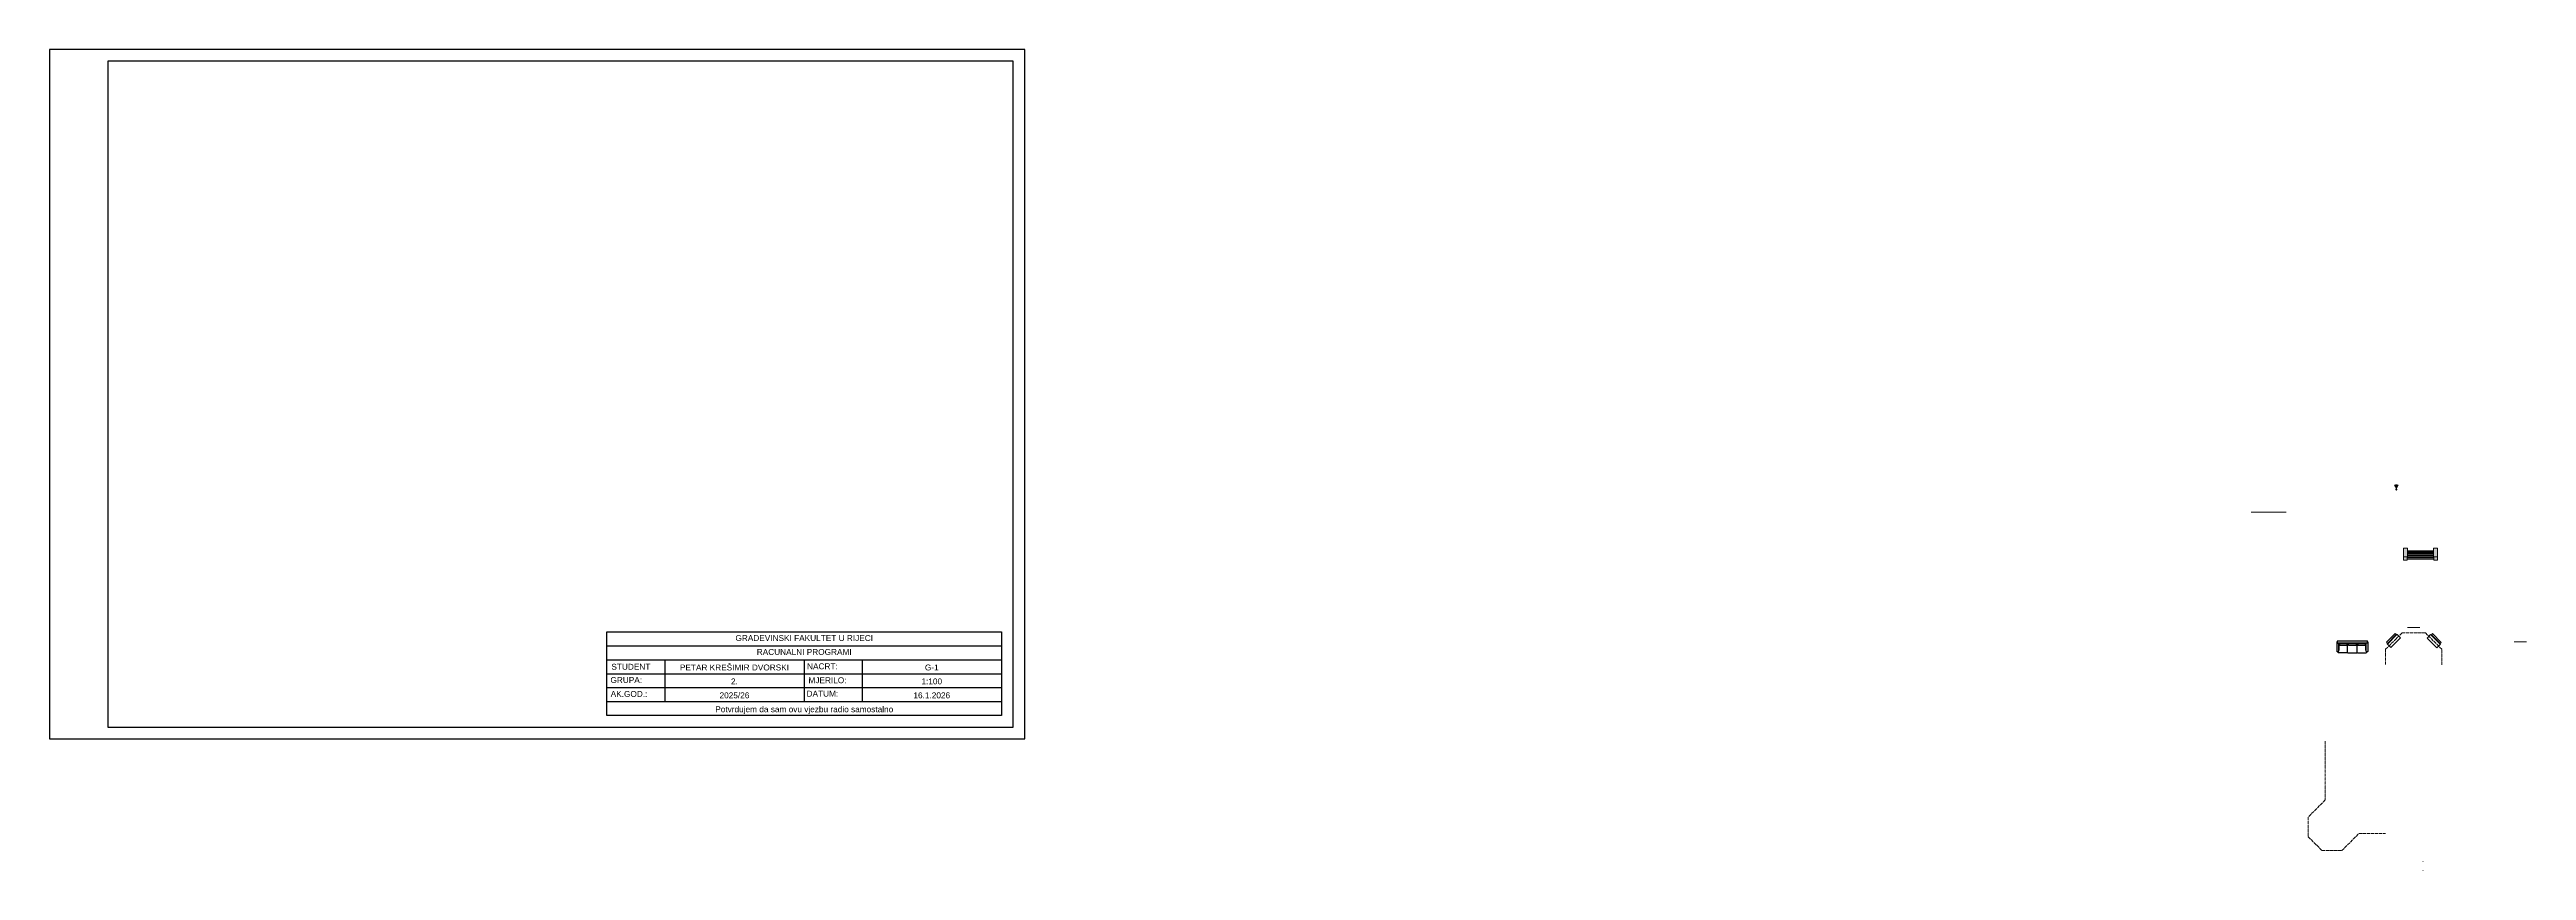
# Model space of a CAD drawing. Header units: centimetres. Extents: x -11062 to 12236, y -3130 to 12397.
# Drawn here: x -11062 to 7427, y 652 to 6784 of the extents above; entities that cross this region are included whole.
import ezdxf

# ---------------------------------------------------------------- set-up
doc = ezdxf.new("R2010")
doc.units = ezdxf.units.CM
doc.linetypes.add('ACAD_ISO04W100', pattern=[30, 24, -3, 0, -3])
for name, color, linetype in [('fasada kuce', 25, 'Continuous'), ('namjestaj', 31, 'Continuous'), ('OKVIR', 7, 'Continuous'), ('pomocne', 2, 'ACAD_ISO04W100'), ('prozori', 140, 'Continuous'), ('visinske kote', 161, 'Continuous'), ('vrata', 130, 'Continuous'), ('zidovi', 11, 'Continuous')]:
    doc.layers.add(name, color=color, linetype=linetype)
doc.styles.get("Standard").update_dxf_attribs({"font": ''})
doc.styles.get('Standard').set_extended_font_data('Bahnschrift Light')

# ---------------------------------------------------------------- blocks, each defined once
blk = doc.blocks.new('*U4')
at = {"layer": 'prozori', "lineweight": 5}
for p, q in [((0, 0), (-117, 0)), ((-111, 60), (-6, 60)), ((-111, 46), (-111, 42)), ((-10, 46), (-107, 46)), ((-10, 44), (-107, 44)), ((-10, 42), (-107, 42)), ((-6, 46), (-6, 42))]:
    blk.add_line(p, q, dxfattribs=at)
for points in [[(-107, 46), (-115, 46), (-115, 42), (-107, 42)], [(-10, 46), (-2, 46), (-2, 42), (-10, 42)]]:
    blk.add_lwpolyline(points, close=True, dxfattribs=at)
at = {"layer": 'zidovi', "lineweight": 5}
for p, q in [((-115, 42), (-117, 42)), ((-117, 42), (-117, 0)), ((-2, 42), (0, 42)), ((0, 42), (0, 0))]:
    blk.add_line(p, q, dxfattribs=at)
for points in [[(-111, 60), (-111, 50), (-111, 46)], [(-6, 60), (-6, 50), (-6, 46)]]:
    blk.add_lwpolyline(points, dxfattribs=at)
blk = doc.blocks.new('manji prozori')
at = {"layer": 'zidovi', "color": 0, "lineweight": 5, "xscale": 0.8789620268294557, "yscale": 0.8789620268294557, "zscale": 0.8789620268294557}
blk.add_blockref('*U4', (0, 0), dxfattribs=at)
blk = doc.blocks.new('kauc')
at = {"layer": 'namjestaj', "lineweight": 5}
for p, q in [((-109, -83), (-106, -83)), ((-104, -83), (-104, -18)), ((-104, -81), (-104, -18)), ((102, -83), (103, -18)), ((102, -81), (102, -18)), ((107, -83), (104, -83)), ((108, -83), (107, -83))]:
    blk.add_line(p, q, dxfattribs=at)
at = {"layer": 'namjestaj', "ltscale": 200}
for p, q in [((-36, -88), (-36, -18)), ((35, -88), (35, -18))]:
    blk.add_line(p, q, dxfattribs=at)
for points in [[(-112, 0), (112, 0)], [(-30, -18), (-30, -18), (-112, -18)], [(41, -18), (41, -18), (-41, -18)], [(112, -18), (112, -18), (30, -18)]]:
    blk.add_lwpolyline(points, dxfattribs=at)
for points in [[(-36, -88, -0.263265), (-42, -91), (-102, -91, -0.414214), (-109, -84), (-109, -83), (-112, -83, -0.414214), (-114, -81), (-114, -9)], [(-36, -88, 0.263265), (-30, -91), (29, -91, 0.263265), (35, -88)], [(35, -88, 0.263265), (41, -91), (100, -91, 0.414214), (107, -84), (107, -83)], [(114, -9), (114, -81, -0.414214), (112, -83), (108, -83)]]:
    blk.add_lwpolyline(points, format="xyb", dxfattribs=at)
for centre, radius, start, end in [((-84, -9), 29.5, 162.2335, 197.7665), ((84, -9), 29.5, 342.2335, 17.7665), ((-68, 586), 606, 266.1888, 273.0336), ((-123, -28), 27.9, 342.26, 20.6036), ((-68, 585), 606, 267.2711, 272.7289), ((-68, -642), 606, 87.2711, 92.7289), ((-13, -28), 27.9, 159.2977, 197.74), ((-56, -28), 27.9, 342.26, 21.6816), ((0, 586), 606, 267.2471, 272.7954), ((0, 585), 606, 267.2711, 272.7289), ((0, -642), 606, 87.2711, 92.7289), ((55, -28), 27.9, 158.3184, 197.74), ((14, -28), 27.9, 342.26, 21.2032), ((69, 586), 606, 267.249, 272.751), ((69, 585), 606, 267.2711, 272.7289), ((69, -642), 606, 87.2711, 92.7289), ((124, -28), 27.9, 158.7968, 197.74)]:
    blk.add_arc(centre, radius, start, end, dxfattribs=at)
at = {"layer": 'namjestaj', "lineweight": 5}
for centre, radius, start, end in [((-106, -81), 2, 270, 0), ((-196, -51), 97.8, 340.7972, 19.6734), ((195, -51), 97.8, 160.3266, 199.2028), ((104, -81), 2, 180, 270)]:
    blk.add_arc(centre, radius, start, end, dxfattribs=at)
blk = doc.blocks.new('ulaz u kucu')
at = {"lineweight": 5}
h = blk.add_hatch(color=256, dxfattribs=at)
h.set_gradient(color1=(128, 128, 128), tint=1, name='CYLINDER')
h.paths.add_polyline_path([(97.5, -3), (-97.5, -3), (-97.5, -12), (97.5, -12)])
h.paths.add_polyline_path([(97.5, -15), (-97.5, -15), (-97.5, -24), (97.5, -24)])
h.paths.add_polyline_path([(97.5, -27), (-97.5, -27), (-97.5, -36), (97.5, -36)])
h.paths.add_polyline_path([(97.5, -39), (-97.5, -39), (-97.5, -45), (-97.5, -45.5, -0.4142136), (-99, -47), (-99, -48), (99, -48), (99, -47, -0.4142136), (97.5, -45.5), (97.5, -45)])
h.paths.add_polyline_path([(99, -51), (-99, -51), (-99, -60), (99, -60)])
h.paths.add_polyline_path([(-97.5, 20), (-127.5, 20), (-127.5, -45), (-97.5, -45)])
h.paths.add_polyline_path([(127.5, 20), (97.5, 20), (97.5, 0), (97.5, -45), (127.5, -45)])
h.paths.add_polyline_path([(127.5, -45), (97.5, -45), (97.5, -45.5, 0.4142136), (99, -47), (126, -47, 0.4142136), (127.5, -45.5)])
h.paths.add_polyline_path([(-97.5, -45.5), (-97.5, -45), (-127.5, -45), (-127.5, -45.5, 0.4142136), (-126, -47), (-99, -47, 0.4142136)])
h = blk.add_hatch(color=256, dxfattribs=at)
h.set_gradient(color1=(255, 255, 255), tint=1, name='CYLINDER')
h.paths.add_polyline_path([(97.5, 0), (-97.5, 0), (-97.5, -3), (97.5, -3)])
h.paths.add_polyline_path([(97.5, -12), (-97.5, -12), (-97.5, -15), (97.5, -15)])
h.paths.add_polyline_path([(97.5, -24), (-97.5, -24), (-97.5, -27), (97.5, -27)])
h.paths.add_polyline_path([(97.5, -36), (-97.5, -36), (-97.5, -39), (97.5, -39)])
h.paths.add_polyline_path([(99, -48), (-99, -48), (-99, -51), (99, -51)])
h.paths.add_polyline_path([(99, -60), (-99, -60), (-99, -63), (99, -63)])
h.paths.add_polyline_path([(-99, -47), (-126, -47), (-126, -70), (-99, -70)])
h.paths.add_polyline_path([(126, -47), (99, -47), (99, -70), (126, -70)])
h.paths.add_polyline_path([(127.5, -45.5), (127.5, -45), (97.5, -45), (97.5, -45.5, 0.4142136), (99, -47), (126, -47, 0.4142136)])
h.paths.add_polyline_path([(-97.5, -45.5), (-97.5, -45), (-127.5, -45), (-127.5, -45.5, 0.4142136), (-126, -47), (-99, -47, 0.4142136)])
at = {"layer": 'vrata', "lineweight": 5}
for p, q in [((-127.5, 20), (-127.5, -45)), ((-127.5, 20), (-97.5, 20)), ((-97.5, 20), (-97.5, -45)), ((-97.5, 20), (-97.5, 0)), ((-97.5, 0), (97.5, 0)), ((-97.5, 0), (-97.5, -3)), ((97.5, 0), (97.5, 20)), ((97.5, 20), (127.5, 20)), ((97.5, -45), (97.5, 0)), ((127.5, 20), (127.5, -45)), ((-97.5, -45), (-127.5, -45)), ((-127.5, -45.5), (-127.5, -45)), ((-99, -47), (-126, -47)), ((-126, -47), (-126, -70)), ((-99, -70), (-126, -70)), ((-99, -47), (-99, -70)), ((-99, -48), (99, -48)), ((-99, -51), (99, -51)), ((-99, -60), (99, -60)), ((-99, -63), (99, -63)), ((-97.5, -3), (97.5, -3)), ((-97.5, -3), (-97.5, -15)), ((-97.5, -12), (97.5, -12)), ((-97.5, -15), (97.5, -15)), ((-97.5, -24), (97.5, -24)), ((-97.5, -27), (97.5, -27)), ((-97.5, -36), (97.5, -36)), ((-97.5, -39), (97.5, -39)), ((-97.5, -45), (-97.5, -45.5)), ((127.5, -45), (97.5, -45)), ((97.5, -45), (97.5, -45.5)), ((99, -47), (126, -47)), ((99, -47), (99, -70)), ((126, -70), (99, -70)), ((126, -47), (126, -70)), ((127.5, -45.5), (127.5, -45))]:
    blk.add_line(p, q, dxfattribs=at)
for centre, start, end in [((-126, -45.5), 180, 270), ((-99, -45.5), 270, 0), ((99, -45.5), 180, 270), ((126, -45.5), 270, 0)]:
    blk.add_arc(centre, 1.5, start, end, dxfattribs=at)
blk = doc.blocks.new('Okvir')
for points in [[(0, 0), (4127, 0), (4127, 2918), (0, 2918)], [(246, 49), (4078, 49), (4078, 2869), (246, 2869)]]:
    blk.add_lwpolyline(points, close=True)
blk = doc.blocks.new('Sastavnica')
for p, q in [((-1719, 403), (-49, 403)), ((-1719, 344), (-49, 344)), ((-1719, 285), (-49, 285)), ((-1719, 226), (-49, 226)), ((-1474, 285), (-1474, 108)), ((-884, 285), (-884, 108)), ((-639, 285), (-639, 108)), ((-1719, 167), (-49, 167)), ((-1719, 108), (-49, 108))]:
    blk.add_line(p, q)
blk.add_lwpolyline([(-1719, 403), (-49, 403), (-49, 49), (-1719, 49)], close=True)
for s, width, heights, insert, char_height, attachment_point in [('\\pxqc,t64;{\\fArial|b0|i0|c238|p34;GRADEVINSKI FAKULTET U RIJECI}', 1670.36, [59.1], (-884, 377), 25, 5), ('\\pxqc,t64;{\\fArial|b0|i0|c238|p34;RACUNALNI PROGRAMI}', 1670.36, [59.1], (-884, 318), 25, 5), ('\\pxql;{\\fArial|b0|i0|c238|p34;STUDENT:}', 245.64, [0], (-1719, 285), 0.508, 1), ('\\pxql;{\\fArial|b0|i0|c238|p34;GRUPA:}', 245.64, [0], (-1704, 212), 25, 1), ('\\pxql;{\\fArial|b0|i0|c238|p34;STUDENT}', 245.64, [0], (-1700, 268), 25, 1), ('\\pxqc;{\\fArial|b0|i0|c238|p34;\\C9;\\c13081809;PETAR KREŠIMIR DVORSKI}', 589.54, [0], (-1474, 265), 25, 1), ('\\pxql;{\\fArial|b0|i0|c238|p34;NACRT:}', 245.64, [0], (-872, 270), 25, 1), ('\\pxql;{\\fArial|b0|i0|c238|p34;MJERILO:}', 245.64, [0], (-866, 211), 25, 1), ('\\pxqc;{\\fArial|b0|i0|c0|p34;\\C9;\\c13081809;G-1}', 589.54, [0], (-639, 265), 25, 1), ('\\pxql;{\\fArial|b0|i0|c238|p34;AK.GOD.:}', 245.64, [0], (-1703, 153), 25, 1), ('\\pxqc;{\\fArial|b0|i0|c238|p34;\\C9;\\c13081809;2025/26}', 589.54, [0], (-1474, 147), 25, 1), ('\\pxqc;{\\fArial|b0|i0|c238|p34;\\C9;\\c13081809;2.}', 589.54, [0], (-1474, 206), 25, 1), ('\\pxql;{\\fArial|b0|i0|c238|p34;DATUM:}', 245.64, [0], (-874, 154), 25, 1), ('\\pxqc;{\\fArial|b0|i0|c238|p34;\\C9;\\c13081809;1\\fArial|b0|i0|c0|p34;6\\fArial|b0|i0|c238|p34;.\\fArial|b0|i0|c0|p34;1\\fArial|b0|i0|c238|p34;.202\\fArial|b0|i0|c0|p34;6}', 589.54, [0], (-639, 147), 25, 1), ('\\pxqc;{\\fArial|b0|i0|c238|p34;\\C9;\\c13081809;1\\fArial|b0|i0|c0|p34;:100}', 589.54, [0], (-639, 206), 25, 1), ('\\pxqc;{\\fArial|b0|i0|c238|p34;\\C9;\\c13081809;Potvrdujem da sam ovu vjezbu radio samostalno}', 1670.36, [0], (-1719, 88), 25, 1)]:
    blk.add_mtext_dynamic_manual_height_columns(s, width=width, gutter_width=2.54, heights=heights, dxfattribs=dict(insert=insert, char_height=char_height, attachment_point=attachment_point))

msp = doc.modelspace()

# ---------------------------------------------------------------- linework, layer by layer
at = {"layer": 'fasada kuce', "lineweight": 5}
for p, q in [((6469.94, 3530.33), (6442.77, 3530.33)), ((6442.77, 3530.33), (6456.11, 3508.6)), ((6442.77, 3530.33), (6447.96, 3524.9)), ((6447.96, 3524.9), (6464.75, 3524.9)), ((6456.11, 3508.6), (6469.94, 3530.33)), ((6456.11, 3530.33), (6456.11, 3510.16)), ((6456.11, 3530.33), (6456.11, 3508.6)), ((6464.75, 3524.9), (6467.57, 3530.33)), ((6454.63, 3508.6), (6458.09, 3508.6)), ((6454.63, 3508.6), (6454.63, 3492.55)), ((6454.63, 3497.44), (6458.09, 3497.44)), ((6454.63, 3492.55), (6458.09, 3492.55)), ((6458.09, 3492.55), (6458.09, 3508.6))]:
    msp.add_line(p, q, dxfattribs=at)
msp.add_circle((6456.6, 3524.9), 4.52, dxfattribs=at)
for centre, radius, start, end in [((6456.53, 3503.17), 30.29, 63.726722, 116.865584), ((6454.63, 3497.44), 2.14, 90, 270), ((6458.09, 3497.44), 2.14, 270, 90)]:
    msp.add_arc(centre, radius, start, end, dxfattribs=at)
at = {"layer": 'pomocne', "lineweight": 5}
for points in [[(6796.07, 2188.31), (6795.95, 2304.38), (6672.95, 2427.37), (6498.84, 2427.37), (6375.84, 2304.38), (6375.84, 2188.31)], [(5925.86, 1618.31), (5925.86, 1179.2), (5797.92, 1051.27), (5797.92, 904.32), (5901.9, 800.35), (6048.85, 800.35), (6176.78, 928.28), (6375.84, 928.28)]]:
    msp.add_lwpolyline(points, dxfattribs=at)
at = {"layer": 'visinske kote', "lineweight": 5}
msp.add_line((5632.95, 3329.3), (5373.55, 3329.3), dxfattribs=at)
at = {"layer": 'vrata', "lineweight": 5}
msp.add_line((6539.83, 2468.37), (6631.83, 2468.37), dxfattribs=at)
at = {"layer": 'zidovi', "color": 0, "lineweight": 5}
for p, q in [((7335.27, 2361.09), (7427.27, 2361.09)), ((6653.89, 719.25), (6653.91, 719.25)), ((6653.89, 652.25), (6655.89, 652.25)), ((6655.91, 719.25), (6653.91, 719.25))]:
    msp.add_line(p, q, dxfattribs=at)

# ---------------------------------------------------------------- block references
at = {"layer": 'namjestaj', "lineweight": 5}
msp.add_blockref('kauc', (6128.22, 2368.69), dxfattribs=at)
at = {"layer": 'OKVIR', "xscale": 1.763943377890485, "yscale": 1.763943377890485, "zscale": 1.763943377890485}
for name, p in [('Okvir', (-11061.85, 1636.59)), ('Sastavnica', (-3869.13, 1723.25))]:
    msp.add_blockref(name, p, dxfattribs=at)
at = {"layer": 'vrata', "lineweight": 5}
msp.add_blockref('ulaz u kucu', (6636.25, 3040.82), dxfattribs=at)
at = {"layer": 'zidovi', "color": 0, "lineweight": 5}
for p, rotation in [((6487.96, 2389.34), 45), ((6758.14, 2315.27), 315)]:
    msp.add_blockref('manji prozori', p, dxfattribs=dict(at, rotation=rotation))

doc.saveas('drawing.dxf')
